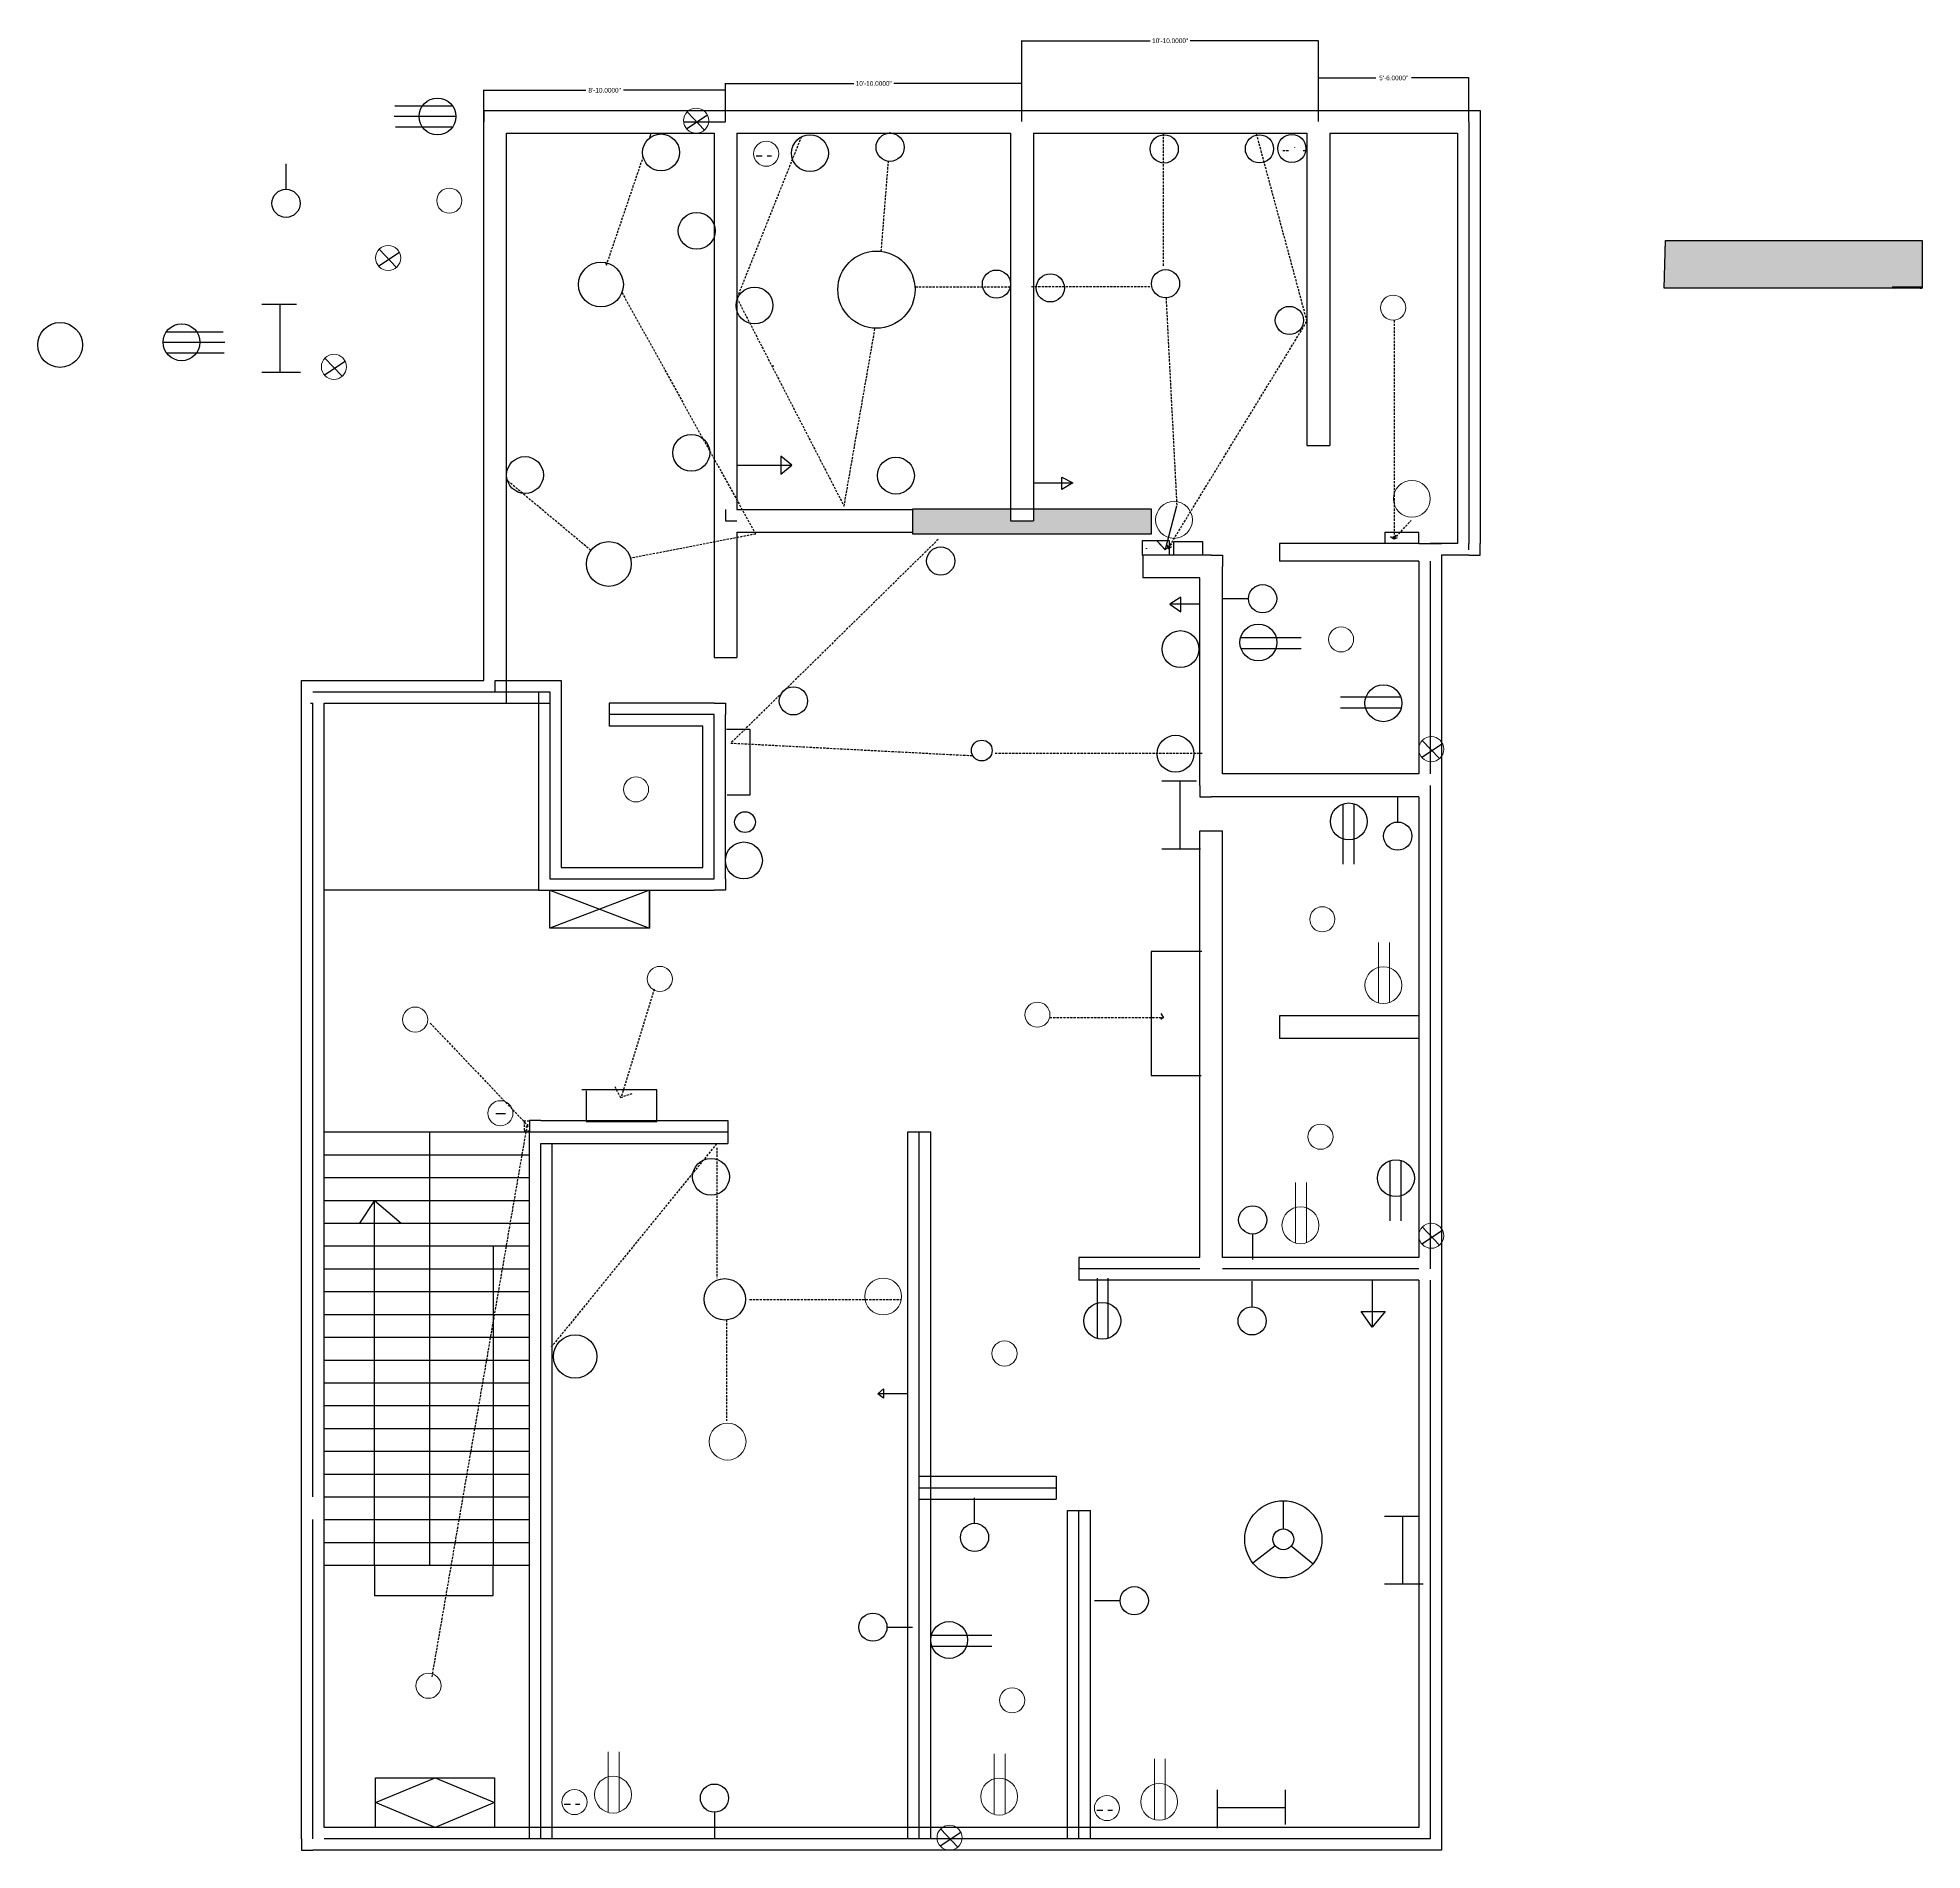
# Model space of a CAD drawing. Header units: inches. Extents: x -209 to 1129, y -389 to 406.
# Drawn here: x 302 to 1129, y -389 to 406 of the extents above; entities that cross this region are included whole.
import ezdxf

# ---------------------------------------------------------------- set-up
doc = ezdxf.new("R2010")
doc.units = ezdxf.units.IN
doc.header["$MEASUREMENT"] = 0
doc.linetypes.add('DASHEDX2', pattern=[1.5, 1, -0.5])
doc.dimstyles.get("Standard").update_dxf_attribs({"dimtxt": 2.047, "dimasz": 0.18, "dimexe": 0.18, "dimexo": 0.0625, "dimgap": 0.09, "dimtad": 0, "dimtih": 1, "dimtoh": 1, "dimdec": 4, "dimzin": 0, "dimdsep": 46, "dimlunit": 3, "dimtxsty": 'Standard', "dimcen": 0.09, "dimadec": 0, "dimazin": 0, "dimtfac": 1, "dimtdec": 4, "dimtofl": 0, "dimtmove": 0, "dimatfit": 3, "dimfxl": 1, "dimtolj": 1, "dimtzin": 0, "dimarcsym": 0})

# ---------------------------------------------------------------- blocks, each defined once
blk = doc.blocks.new('*D3')
at = {"color": 0, "lineweight": -2}
for p, q in [((603.75, 368.98), (603.75, 385.88)), ((603.93, 385.7), (659.96, 385.7)), ((733.57, 385.7), (677.54, 385.7)), ((733.75, 368.98), (733.75, 385.88))]:
    blk.add_line(p, q, dxfattribs=at)
at = {"color": 0, "lineweight": 25}
for points in [[(603.93, 385.73), (603.93, 385.67), (603.75, 385.7)], [(733.57, 385.73), (733.57, 385.67), (733.75, 385.7)]]:
    blk.add_solid(points, dxfattribs=at)
at = {"layer": 'Defpoints', "color": 0, "lineweight": 25}
for p in [(733.75, 385.7), (603.75, 368.92), (733.75, 368.92)]:
    blk.add_point(p, dxfattribs=at)
at = {"color": 0, "lineweight": 25, "insert": (668.75, 385.7), "char_height": 2.047, "attachment_point": 5}
blk.add_mtext('\\A1;10\'-10.0000"', dxfattribs=at)
blk = doc.blocks.new('*D4')
at = {"color": 0, "lineweight": -2}
for p, q in [((733.75, 369.04), (733.75, 404.62)), ((733.93, 404.44), (789.96, 404.44)), ((863.57, 404.44), (807.54, 404.44)), ((863.75, 368.98), (863.75, 404.62))]:
    blk.add_line(p, q, dxfattribs=at)
at = {"color": 0, "lineweight": 25}
for points in [[(733.93, 404.47), (733.93, 404.41), (733.75, 404.44)], [(863.57, 404.47), (863.57, 404.41), (863.75, 404.44)]]:
    blk.add_solid(points, dxfattribs=at)
at = {"layer": 'Defpoints', "color": 0, "lineweight": 25}
for p in [(863.75, 404.44), (733.75, 368.98), (863.75, 368.92)]:
    blk.add_point(p, dxfattribs=at)
at = {"color": 0, "lineweight": 25, "insert": (798.75, 404.44), "char_height": 2.047, "attachment_point": 5}
blk.add_mtext('\\A1;10\'-10.0000"', dxfattribs=at)
blk = doc.blocks.new('*D5')
at = {"color": 0, "lineweight": -2}
for p, q in [((863.75, 369.04), (863.75, 388.3)), ((863.93, 388.12), (888.98, 388.12)), ((929.57, 388.12), (904.51, 388.12)), ((929.75, 369.04), (929.75, 388.3))]:
    blk.add_line(p, q, dxfattribs=at)
at = {"color": 0, "lineweight": 25}
for points in [[(863.93, 388.15), (863.93, 388.09), (863.75, 388.12)], [(929.57, 388.15), (929.57, 388.09), (929.75, 388.12)]]:
    blk.add_solid(points, dxfattribs=at)
at = {"layer": 'Defpoints', "color": 0, "lineweight": 25}
for p in [(929.75, 388.12), (863.75, 368.98), (929.75, 368.98)]:
    blk.add_point(p, dxfattribs=at)
at = {"color": 0, "lineweight": 25, "insert": (896.75, 388.12), "char_height": 2.047, "attachment_point": 5}
blk.add_mtext('\\A1;5\'-6.0000"', dxfattribs=at)
blk = doc.blocks.new('*D6')
at = {"color": 0, "lineweight": -2}
for p, q in [((497.75, 368.98), (497.75, 382.91)), ((497.93, 382.73), (542.47, 382.73)), ((603.57, 382.73), (559.03, 382.73)), ((603.75, 369.04), (603.75, 382.91))]:
    blk.add_line(p, q, dxfattribs=at)
at = {"color": 0, "lineweight": 25}
for points in [[(497.93, 382.76), (497.93, 382.7), (497.75, 382.73)], [(603.57, 382.76), (603.57, 382.7), (603.75, 382.73)]]:
    blk.add_solid(points, dxfattribs=at)
at = {"layer": 'Defpoints', "color": 0, "lineweight": 25}
for p in [(497.75, 382.73), (497.75, 368.92), (603.75, 368.98)]:
    blk.add_point(p, dxfattribs=at)
at = {"color": 0, "lineweight": 25, "insert": (550.75, 382.73), "char_height": 2.047, "attachment_point": 5}
blk.add_mtext('\\A1;8\'-10.0000"', dxfattribs=at)

msp = doc.modelspace()

# ---------------------------------------------------------------- hatches: boundary and pattern name
at = {"lineweight": 25}
h = msp.add_hatch(color=256, dxfattribs=at)
h.set_gradient(color1=(147, 201, 54), one_color=1, tint=1)
h.paths.add_polyline_path([(1015.98493, 316.86589), (1015.32819, 295.93111), (1128.58072, 295.93111), (1128.58072, 316.86589)])
h = msp.add_hatch(color=256, dxfattribs=at)
h.set_gradient(color1=(147, 201, 54), color2=(127, 173, 46), one_color=1, tint=0.43)
h.paths.add_polyline_path([(1128.58072, 295.93111), (1128.58072, 316.86589), (1015.98493, 316.86589), (1015.32819, 295.93111)])
h = msp.add_hatch(color=256, dxfattribs=at)
h.set_gradient(color1=(147, 201, 54), color2=(127, 173, 46), one_color=1, tint=0.43)
h.paths.add_polyline_path([(738.7476, 199.19081), (738.7476, 193.91597), (728.7476, 193.91597), (728.7476, 199.19081), (685.87412, 199.19081), (685.87412, 188.02505), (790.45731, 188.02505), (790.45731, 199.19081)])

# ---------------------------------------------------------------- linework, layer by layer
for p, q in [((484.12123, 375.77425), (458.71436, 375.77425)), ((586.96799, 373.26195), (594.49427, 365.2576)), ((485.52257, 371.22599), (458.43552, 371.22599)), ((484.07826, 366.61526), (459.11075, 366.61526)), ((570.52808, 361.86426), (571.22529, 363.91597)), ((595.86695, 371.7618), (586.79075, 365.75591)), ((675.93949, 363.89294), (675.93949, 364.28831)), ((411.02733, 339.32339), (411.02733, 350.53746)), ((617.1382, 353.94248), (619.79202, 353.94248)), ((621.99883, 353.94248), (623.21583, 353.94248)), ((623.21583, 353.94248), (623.97645, 353.94248)), ((460.79794, 311.52851), (451.72174, 305.52262)), ((451.89899, 313.02867), (459.42526, 305.02431)), ((550.95567, 307.38313), (551.61184, 306.19808)), ((1128.21973, 296.42053), (1115.38806, 296.42053)), ((1115.38806, 296.42053), (1126.11618, 296.42053)), ((1116.50617, 296.00006), (1128.21973, 296.42053)), ((1127.58866, 296.00006), (1128.21973, 296.00006)), ((358.56255, 276.81603), (383.53007, 276.81603)), ((357.11824, 272.20529), (384.2053, 272.20529)), ((358.51959, 267.65703), (383.92646, 267.65703)), ((428.11216, 265.30257), (435.63844, 257.29821)), ((437.01112, 263.80241), (427.93492, 257.79652)), ((608.7476, 218.33174), (632.82193, 218.33174)), ((632.82193, 218.33174), (627.9857, 222.3108)), ((627.9857, 222.3108), (627.9857, 214.35268)), ((627.9857, 214.35268), (632.82193, 218.33174)), ((801.59502, 200.31634), (796.48921, 181.33353)), ((786.65292, 178.76434), (786.65292, 185.33166)), ((786.65292, 185.33166), (798.3576, 185.33166)), ((796.48921, 181.33353), (793.01727, 185.00762)), ((793.01727, 185.00762), (796.48921, 181.12941)), ((796.48921, 181.12941), (799.48463, 183.80663)), ((797.48326, 183.32453), (797.89957, 181.76424)), ((797.89957, 181.76424), (799.39136, 182.63106)), ((798.3576, 185.33166), (798.3576, 178.76434)), ((800.37683, 178.90115), (800.37683, 184.9212)), ((800.37683, 184.9212), (812.90291, 184.9212)), ((812.90291, 184.9212), (812.90291, 178.90115)), ((907.63473, 183.95383), (846.75963, 183.95383)), ((846.75963, 183.95383), (846.75963, 179.61386)), ((907.75206, 188.86982), (892.82961, 188.86982)), ((892.90367, 188.88376), (892.90367, 184.20284)), ((892.9892, 184.16434), (907.75206, 184.16434)), ((895.43371, 186.99612), (896.80199, 186.03082)), ((897.10575, 186.00388), (896.47204, 186.9935)), ((896.47204, 186.9935), (897.14536, 185.9643)), ((896.80199, 186.03082), (897.84833, 187.63965)), ((897.14536, 185.9643), (898.37318, 186.63724)), ((907.75206, 184.16434), (907.75206, 188.86982)), ((803.49562, 160.49953), (798.58353, 157.37658)), ((811.7476, 157.37658), (798.58353, 157.37658)), ((798.58353, 157.37658), (803.49562, 154.03056)), ((803.49562, 154.03056), (803.49562, 160.49953)), ((833.11389, 159.77742), (821.89982, 159.77742)), ((829.63508, 142.71756), (856.19269, 142.71756)), ((829.79076, 137.94326), (856.19269, 137.94326)), ((899.88174, 116.54952), (873.47981, 116.54952)), ((900.03741, 111.77521), (873.47981, 111.77521)), ((604.2267, 102.58674), (614.40202, 102.58674)), ((614.40202, 102.58674), (614.40202, 73.64262)), ((918.21741, 96.13101), (909.14122, 90.12512)), ((909.31846, 97.63116), (916.84473, 89.62681)), ((614.40202, 73.64262), (604.53978, 73.64262)), ((874.47876, 69.74427), (874.47876, 43.34234)), ((879.25307, 69.89995), (879.25307, 43.34234)), ((898.54609, 61.82914), (898.54609, 73.0432)), ((521.7476, 31.91597), (427.7476, 31.91597)), ((526.7476, 31.91597), (570.39806, 15.32126)), ((570.39806, 31.91597), (526.7476, 15.32126)), ((570.39806, 15.32126), (570.39806, 31.91597)), ((812.64844, 5.11362), (790.45941, 5.11362)), ((790.45941, 5.11362), (790.45941, -49.3195)), ((795.85379, -23.80935), (794.62781, -24.78401)), ((795.80523, -23.6777), (794.78603, -22.09318)), ((790.45941, -49.3195), (812.31224, -49.3195)), ((573.64366, -55.60304), (540.76394, -55.60304)), ((542.61632, -56.06591), (542.61632, -69.48912)), ((573.64366, -69.48912), (573.64366, -55.60304)), ((503.03074, -66.05092), (507.3485, -66.05092)), ((516.23611, -71.91887), (516.76462, -71.53735)), ((517.0876, -71.30257), (516.55909, -71.30257)), ((516.76462, -71.53735), (517.04356, -72.02159)), ((517.10228, -71.30257), (517.10228, -70.70095)), ((542.61632, -69.48912), (573.64366, -69.48912)), ((895.12007, -86.66867), (895.12007, -113.0706)), ((899.89438, -86.51299), (899.89438, -113.0706)), ((834.92406, -118.8506), (834.92406, -130.06467)), ((918.21741, -117.25197), (909.14122, -123.25786)), ((909.31846, -115.75182), (916.84473, -123.75617)), ((766.85854, -164.72009), (766.85854, -138.16249)), ((771.63284, -164.56442), (771.63284, -138.16249)), ((834.69528, -150.74117), (834.69528, -139.52711)), ((887.27697, -139.08403), (887.27697, -159.73248)), ((887.27697, -159.73248), (882.52483, -152.73588)), ((882.52483, -152.73588), (893.02955, -152.73588)), ((893.02955, -152.73588), (887.27697, -159.73248)), ((670.54685, -188.97625), (673.07855, -186.69985)), ((683.7476, -188.97625), (670.54685, -188.97625)), ((673.07855, -190.87325), (670.54685, -188.97625)), ((673.07855, -186.69985), (673.07855, -190.87325)), ((712.97126, -245.69716), (712.97126, -234.48309)), ((776.82303, -279.64329), (765.60896, -279.64329)), ((674.57068, -291.23204), (685.78474, -291.23204)), ((450.33312, -368.1701), (476.4014, -357.25618)), ((476.4014, -357.25618), (502.46968, -368.1701)), ((476.4014, -379.08403), (450.33312, -368.1701)), ((502.46968, -368.1701), (476.4014, -379.08403)), ((533.06475, -368.88254), (535.71858, -368.88254)), ((537.92538, -368.88254), (539.14238, -368.88254)), ((539.14238, -368.88254), (539.903, -368.88254)), ((766.55471, -371.52016), (769.20853, -371.52016)), ((771.41533, -371.52016), (772.63233, -371.52016)), ((772.63233, -371.52016), (773.39295, -371.52016)), ((598.91228, -372.37852), (598.91228, -383.59258)), ((698.07458, -379.73805), (705.60086, -387.7424)), ((706.97354, -381.2382), (697.89734, -387.24409))]:
    msp.add_line(p, q, dxfattribs=at)
for p, q in [((497.7476, 373.91597), (603.7476, 373.91597)), ((497.7476, 373.91597), (497.7476, 368.91597)), ((603.7476, 373.91597), (733.7476, 373.91597)), ((733.7476, 373.91597), (863.7476, 373.91597)), ((863.7476, 373.91597), (929.7476, 373.91597)), ((863.7476, 373.91597), (929.7476, 373.91597)), ((929.7476, 373.91597), (934.7476, 373.91597)), ((934.7476, 373.91597), (934.7476, 368.91597)), ((497.7476, 123.91597), (497.7476, 368.91597)), ((507.7476, 123.91597), (507.7476, 363.91597)), ((507.7476, 363.91597), (598.7476, 363.91597)), ((507.7476, 123.91597), (507.7476, 363.91597)), ((585.41974, 368.91597), (603.7476, 368.91597)), ((598.7476, 363.91597), (598.7476, 133.91597)), ((608.7476, 363.91597), (728.7476, 363.91597)), ((608.7476, 363.91597), (608.7476, 198.91597)), ((608.7476, 363.91597), (608.7476, 198.91597)), ((728.7476, 363.91597), (728.7476, 193.91597)), ((738.7476, 363.91597), (858.7476, 363.91597)), ((738.7476, 363.91597), (738.7476, 193.91597)), ((858.7476, 363.91597), (858.7476, 226.91597)), ((868.7476, 363.91597), (924.7476, 363.91597)), ((868.7476, 363.91597), (868.7476, 226.91597)), ((924.7476, 363.91597), (924.7476, 183.91597)), ((929.7476, 368.91597), (929.7476, 183.91597)), ((934.7476, 368.91597), (934.7476, 183.91597)), ((934.7476, 368.91597), (934.7476, 183.91597)), ((858.7476, 226.91597), (868.7476, 226.91597)), ((603.7476, 198.91597), (603.7476, 193.91597)), ((608.7476, 198.91597), (685.7476, 198.91597)), ((685.7476, 198.91597), (685.7476, 188.91597)), ((603.7476, 193.91597), (608.7476, 193.91597)), ((728.7476, 193.91597), (738.7476, 193.91597)), ((608.7476, 188.91597), (685.7476, 188.91597)), ((608.7476, 188.91597), (608.7476, 133.91597)), ((608.7476, 188.91597), (608.7476, 133.91597)), ((907.7476, 183.91597), (917.7476, 183.91597)), ((924.7476, 183.91597), (912.7476, 183.91597)), ((929.7476, 181.19626), (929.7476, 183.91597)), ((934.7476, 178.91597), (934.7476, 183.91597)), ((816.7476, 178.91597), (786.7476, 178.91597)), ((786.7476, 178.91597), (786.7476, 168.91597)), ((816.7476, 178.91597), (821.7476, 178.91597)), ((821.7476, 178.91597), (821.7476, 173.91597)), ((821.7476, 82.91597), (821.7476, 173.91597)), ((846.7476, 181.19626), (846.7476, 176.19626)), ((907.7476, 176.19626), (846.7476, 176.19626)), ((907.7476, 176.19626), (907.7476, 82.91597)), ((912.7476, 176.19626), (912.7476, 82.91597)), ((917.7476, 178.91597), (917.7476, 77.91597)), ((917.7476, 178.91597), (917.7476, 77.91597)), ((929.7476, 178.91597), (917.7476, 178.91597)), ((929.7476, 178.91597), (934.7476, 178.91597)), ((811.7476, 168.91597), (786.7476, 168.91597)), ((811.7476, 77.91597), (811.7476, 168.91597)), ((598.7476, 133.91597), (608.7476, 133.91597)), ((417.7476, 41.91597), (417.7476, 123.91597)), ((417.7476, 123.91597), (422.7476, 123.91597)), ((421.7476, 123.91597), (497.7476, 123.91597)), ((422.7476, 118.91597), (497.7476, 118.91597)), ((497.7476, 118.91597), (502.7476, 118.91597)), ((502.7476, 118.91597), (502.7476, 123.91597)), ((502.7476, 123.91597), (526.7476, 123.91597)), ((502.7476, 118.91597), (526.7476, 118.91597)), ((507.7476, 113.91597), (507.7476, 123.91597)), ((521.7476, 118.91597), (521.7476, 36.91597)), ((526.7476, 123.91597), (531.7476, 123.91597)), ((526.7476, 118.91597), (526.7476, 36.91597)), ((531.7476, 123.91597), (531.7476, 118.91597)), ((531.7476, 118.91597), (531.7476, 41.91597)), ((421.7476, 113.91597), (422.7476, 113.91597)), ((422.7476, 41.91597), (422.7476, 113.91597)), ((427.7476, 41.91597), (427.7476, 113.91597)), ((427.7476, 113.91597), (497.7476, 113.91597)), ((497.7476, 113.91597), (507.7476, 113.91597)), ((502.7476, 113.91597), (526.7476, 113.91597)), ((598.7476, 113.91597), (552.7476, 113.91597)), ((552.7476, 113.91597), (552.7476, 103.91597)), ((598.7476, 108.91597), (552.7476, 108.91597)), ((598.7476, 113.91597), (603.7476, 113.91597)), ((598.7476, 36.91597), (598.7476, 108.91597)), ((603.7476, 113.91597), (603.7476, 108.91597)), ((603.7476, 36.91597), (603.7476, 108.91597)), ((593.7476, 103.91597), (552.7476, 103.91597)), ((593.7476, 103.91597), (552.7476, 103.91597)), ((593.7476, 103.91597), (552.7476, 103.91597)), ((593.7476, 41.91597), (593.7476, 103.91597)), ((907.7476, 82.91597), (821.7476, 82.91597)), ((811.7476, 77.91597), (811.7476, 72.91597)), ((912.7476, 77.91597), (912.7476, -28.08403)), ((912.7476, 77.91597), (912.7476, -28.08403)), ((917.7476, 77.91597), (917.7476, -28.08403)), ((811.7476, 72.91597), (816.7476, 72.91597)), ((907.7476, 72.91597), (816.7476, 72.91597)), ((907.7476, 72.91597), (907.7476, -28.08403)), ((811.7476, -129.08403), (811.7476, 57.91597)), ((811.7476, 57.91597), (821.7476, 57.91597)), ((821.7476, -129.08403), (821.7476, 57.91597)), ((417.7476, -74.08403), (417.7476, 41.91597)), ((422.7476, -74.08403), (422.7476, 41.91597)), ((427.7476, -74.08403), (427.7476, 41.91597)), ((531.7476, 41.91597), (593.7476, 41.91597)), ((521.7476, 36.91597), (521.7476, 31.91597)), ((526.7476, 36.91597), (598.7476, 36.91597)), ((603.7476, 36.91597), (603.7476, 31.91597)), ((521.7476, 31.91597), (526.7476, 31.91597)), ((526.7476, 31.91597), (598.7476, 31.91597)), ((603.7476, 31.91597), (598.7476, 31.91597)), ((907.7476, -23.08403), (846.7476, -23.08403)), ((846.7476, -23.08403), (846.7476, -33.08403)), ((907.7476, -28.08403), (907.7476, -129.08403)), ((912.7476, -28.08403), (912.7476, -134.08403)), ((917.7476, -28.08403), (917.7476, -134.08403)), ((917.7476, -28.08403), (917.7476, -134.08403)), ((907.7476, -33.08403), (846.7476, -33.08403)), ((912.7476, -33.08403), (912.7476, -134.08403)), ((417.7476, -384.08403), (417.7476, -74.08403)), ((422.7476, -234.08403), (422.7476, -74.08403)), ((427.7476, -379.08403), (427.7476, -74.08403)), ((427.7476, -74.08403), (522.7476, -74.08403)), ((473.9438, -74.08403), (473.9438, -264.08403)), ((522.7476, -69.08403), (517.7476, -69.08403)), ((517.7476, -69.08403), (517.7476, -74.08403)), ((517.7476, -384.08403), (517.7476, -74.08403)), ((522.7476, -69.08403), (604.7476, -69.08403)), ((522.7476, -74.08403), (604.7476, -74.08403)), ((604.7476, -69.08403), (604.7476, -79.08403)), ((683.7476, -384.08403), (683.7476, -74.08403)), ((683.7476, -74.08403), (693.7476, -74.08403)), ((688.7476, -384.08403), (688.7476, -74.08403)), ((693.7476, -384.08403), (693.7476, -74.08403)), ((522.7476, -384.08403), (522.7476, -79.08403)), ((522.7476, -79.08403), (604.7476, -79.08403)), ((527.7476, -384.08403), (527.7476, -79.08403)), ((427.7476, -84.08403), (517.7476, -84.08403)), ((427.7476, -94.08403), (517.7476, -94.08403)), ((427.7476, -104.08403), (517.7476, -104.08403)), ((449.85288, -104.08403), (443.21905, -114.08403)), ((449.85288, -264.08403), (449.85288, -104.08403)), ((449.85288, -104.08403), (461.50187, -114.08403)), ((427.7476, -114.08403), (517.7476, -114.08403)), ((427.7476, -124.08403), (517.7476, -124.08403)), ((501.79893, -124.08403), (501.79893, -264.08403)), ((758.7476, -129.08403), (758.7476, -139.08403)), ((811.7476, -129.08403), (758.7476, -129.08403)), ((907.7476, -129.08403), (821.7476, -129.08403)), ((427.7476, -134.08403), (517.7476, -134.08403)), ((811.7476, -134.08403), (758.7476, -134.08403)), ((907.7476, -139.08403), (758.7476, -139.08403)), ((907.7476, -134.08403), (821.7476, -134.08403)), ((907.7476, -134.08403), (821.7476, -134.08403)), ((907.7476, -139.08403), (907.7476, -230.08403)), ((912.7476, -139.08403), (912.7476, -230.08403)), ((917.7476, -134.08403), (917.7476, -230.08403)), ((917.7476, -134.08403), (917.7476, -230.08403)), ((427.7476, -144.08403), (517.7476, -144.08403)), ((427.7476, -154.08403), (517.7476, -154.08403)), ((427.7476, -164.08403), (517.7476, -164.08403)), ((427.7476, -174.08403), (517.7476, -174.08403)), ((427.7476, -184.08403), (517.7476, -184.08403)), ((427.7476, -194.08403), (517.7476, -194.08403)), ((427.7476, -204.08403), (517.7476, -204.08403)), ((427.7476, -214.08403), (517.7476, -214.08403)), ((427.7476, -224.08403), (517.7476, -224.08403)), ((688.7476, -225.08403), (748.7476, -225.08403)), ((688.7476, -384.08403), (688.7476, -230.08403)), ((688.7476, -230.08403), (748.7476, -230.08403)), ((748.7476, -225.08403), (748.7476, -235.08403)), ((907.7476, -230.08403), (907.7476, -379.08403)), ((912.7476, -230.08403), (912.7476, -384.08403)), ((917.7476, -230.08403), (917.7476, -384.08403)), ((427.7476, -234.08403), (517.7476, -234.08403)), ((427.7476, -234.08403), (517.7476, -234.08403)), ((688.7476, -235.08403), (748.7476, -235.08403)), ((848.35929, -235.77957), (848.35929, -248.15011)), ((422.7476, -384.08403), (422.7476, -244.08403)), ((427.7476, -244.08403), (517.7476, -244.08403)), ((753.7476, -384.08403), (753.7476, -240.08403)), ((753.7476, -240.08403), (763.7476, -240.08403)), ((758.7476, -384.08403), (758.7476, -240.08403)), ((763.7476, -384.08403), (763.7476, -240.08403)), ((427.7476, -254.08403), (517.7476, -254.08403)), ((844.77448, -255.50533), (835.03065, -263.12689)), ((851.87257, -255.59445), (861.42196, -263.45826)), ((427.7476, -264.08403), (517.7476, -264.08403)), ((449.85288, -264.08403), (449.85288, -277.36549)), ((501.79893, -277.36549), (501.79893, -264.08403)), ((501.79893, -264.08403), (501.79893, -264.08403)), ((449.85288, -277.36549), (501.79893, -277.36549)), ((522.7476, -379.08403), (427.7476, -379.08403)), ((688.7476, -379.08403), (522.7476, -379.08403)), ((758.7476, -379.08403), (688.7476, -379.08403)), ((907.7476, -379.08403), (758.7476, -379.08403)), ((417.7476, -384.08403), (417.7476, -389.08403)), ((522.7476, -384.08403), (427.7476, -384.08403)), ((688.7476, -384.08403), (522.7476, -384.08403)), ((758.7476, -384.08403), (688.7476, -384.08403)), ((912.7476, -384.08403), (758.7476, -384.08403)), ((917.7476, -384.08403), (917.7476, -389.08403)), ((417.7476, -389.08403), (422.7476, -389.08403)), ((522.7476, -389.08403), (422.7476, -389.08403)), ((688.7476, -389.08403), (522.7476, -389.08403)), ((758.7476, -389.08403), (688.7476, -389.08403)), ((912.7476, -389.08403), (758.7476, -389.08403)), ((917.7476, -389.08403), (912.7476, -389.08403))]:
    msp.add_line(p, q)
at = {"linetype": 'DASHEDX2', "lineweight": 25}
for p, q in [((795.71406, 363.78082), (795.71406, 305.5482)), ((637.02051, 362.35626), (608.75211, 291.55521)), ((858.76316, 281.4415), (836.62301, 363.62964)), ((848.18905, 356.37322), (851.27367, 356.37322)), ((853.3431, 357.73905), (853.3431, 357.58295)), ((857.0134, 356.37322), (858.41905, 356.37322)), ((551.55921, 306.04319), (567.66133, 353.42807)), ((672.05396, 312.07704), (675.21544, 351.57305)), ((558.32697, 294.07061), (616.98339, 188.13765)), ((608.75211, 291.55521), (655.75258, 200.33078)), ((687.06866, 296.54599), (728.28496, 296.54599)), ((737.93386, 296.64954), (789.90169, 296.64954)), ((796.92464, 291.72719), (801.65613, 200.33815)), ((797.87774, 181.86741), (858.76316, 281.4415)), ((896.91631, 281.8688), (896.91631, 185.98554)), ((655.75258, 200.33078), (669.37591, 278.6204)), ((623.9967, 261.86501), (625.33627, 261.86501)), ((544.73549, 180.92379), (507.7476, 211.83574)), ((896.91631, 185.98554), (904.40694, 194.0478)), ((616.98339, 188.13765), (562.08323, 177.48661)), ((697.03508, 185.78965), (606.10067, 96.45468)), ((606.10067, 96.45468), (712.52269, 90.92653)), ((721.95219, 92.01435), (812.82935, 92.01435)), ((572.43998, -11.49342), (557.85533, -59.09822)), ((745.91692, -23.81616), (795.9556, -23.81616)), ((474.24132, -26.32084), (517.09833, -71.3168)), ((557.85533, -59.09822), (555.3486, -54.31496)), ((557.72289, -58.94509), (562.76921, -57.15172)), ((475.07538, -313.07999), (516.7598, -71.55385)), ((517.70809, -69.34656), (515.47944, -69.34656)), ((515.47944, -69.34656), (515.47944, -73.53963)), ((515.47944, -73.53963), (517.88289, -73.53963)), ((599.86284, -79.26529), (527.16023, -168.6421)), ((599.914, -80.99672), (599.914, -138.2387)), ((614.23515, -147.52859), (680.5057, -147.52859)), ((604.18131, -156.47636), (604.18131, -200.74962))]:
    msp.add_line(p, q, dxfattribs=at)
at = {"lineweight": 30}
for p, q in [((400.49316, 288.9547), (415.65917, 288.9547)), ((408.34989, 288.9547), (408.34989, 259.17216)), ((400.49316, 259.17216), (417.379, 259.17216)), ((738.7476, 210.62599), (756.05274, 210.62599)), ((751.25233, 207.71418), (751.25233, 213.12706)), ((751.25233, 213.12706), (756.05274, 210.62599)), ((756.05274, 210.62599), (751.25233, 207.71418)), ((795.1288, 79.90936), (810.29481, 79.90936)), ((802.98553, 79.90936), (802.98553, 50.12682)), ((795.1288, 50.12682), (812.01464, 50.12682)), ((892.80109, -242.5057), (907.9671, -242.5057)), ((900.65782, -242.5057), (900.65782, -272.28824)), ((892.80109, -272.28824), (909.68693, -272.28824)), ((694.03486, -294.72345), (720.59246, -294.72345)), ((694.19053, -299.49776), (720.59246, -299.49776)), ((819.36995, -362.54669), (819.36995, -379.43253)), ((849.15248, -362.54669), (849.15248, -377.7127)), ((849.15248, -370.40342), (819.36995, -370.40342))]:
    msp.add_line(p, q, dxfattribs=at)
at = {"lineweight": 20}
for p, q in [((890.10478, -17.52128), (890.10478, 9.03633)), ((894.87909, -17.3656), (894.87909, 9.03633)), ((853.72342, -122.79643), (853.72342, -96.23882)), ((858.49773, -122.64075), (858.49773, -96.23882)), ((552.29281, -372.46771), (552.29281, -345.91011)), ((557.06712, -372.31204), (557.06712, -345.91011)), ((721.59795, -373.33816), (721.59795, -346.78055)), ((726.37225, -373.18249), (726.37225, -346.78055)), ((791.81653, -375.5837), (791.81653, -349.02609)), ((796.59084, -375.42802), (796.59084, -349.02609))]:
    msp.add_line(p, q, dxfattribs=at)
at = {"lineweight": 25}
for points in [[(1015.98493, 316.86589), (1128.58072, 316.86589), (1128.58072, 295.93111), (1015.32819, 295.93111)], [(685.87412, 199.19081), (790.45731, 199.19081), (790.45731, 188.02505), (685.87412, 188.02505)], [(450.33312, -357.25618), (502.46968, -357.25618), (502.46968, -379.08403), (450.33312, -379.08403)]]:
    msp.add_lwpolyline(points, close=True, dxfattribs=at)
at = {"linetype": 'DASHEDX2', "lineweight": 25}
msp.add_lwpolyline([(788.38322, 181.91531), (788.38322, 181.91531), (788.38322, 181.63095), (788.38322, 181.63095)], close=True, dxfattribs=at)
at = {"lineweight": 30}
msp.add_lwpolyline([(526.7476, 31.91597), (570.39806, 31.91597), (570.39806, 15.32126), (526.7476, 15.32126)], close=True, dxfattribs=at)
at = {"lineweight": 25}
for centre, radius in [((477.44088, 371.22599), 8.08169), ((675.93949, 357.71172), 6.18123), ((575.47907, 355.47666), 8.08169), ((640.79337, 355.13322), 8.08169), ((796.13634, 356.99682), 6.18123), ((837.90775, 357.04392), 6.18123), ((852.10224, 357.19362), 6.18123), ((411.02733, 333.14216), 6.18123), ((591.12369, 321.06859), 8.08169), ((549.13025, 297.53667), 9.82819), ((722.56595, 297.72259), 6.18123), ((746.19891, 296.06262), 6.18123), ((796.72953, 297.90534), 6.18123), ((616.49478, 288.35222), 8.08169), ((851.02995, 281.79176), 6.18123), ((365.19994, 272.20529), 8.08169), ((588.75136, 223.75818), 8.08169), ((515.82929, 214.0001), 8.08169), ((678.48687, 213.73662), 8.08169), ((552.57558, 174.99704), 9.82819), ((698.11744, 176.2941), 6.18123), ((839.29511, 159.77742), 6.18123), ((803.27384, 137.67586), 8.08169), ((837.42951, 140.58203), 8.08169), ((633.53356, 114.95615), 6.18123), ((892.24298, 113.91075), 8.08169), ((801.09188, 91.79416), 8.08169), ((877.11753, 62.10551), 8.08169), ((898.54609, 55.64791), 6.18123), ((611.82929, 44.99767), 8.08169), ((597.40109, -93.7257), 8.08169), ((897.75884, -94.30743), 8.08169), ((834.92406, -112.66938), 6.18123), ((603.44566, -147.46715), 9.08788), ((768.99407, -156.92566), 8.08169), ((834.69528, -156.9224), 6.18123), ((537.82188, -172.52569), 9.4974), ((712.97126, -251.87838), 6.18123), ((783.00425, -279.64329), 6.18123), ((668.38945, -291.23204), 6.18123), ((701.82929, -296.85899), 8.08169), ((598.91228, -366.19729), 6.18123)]:
    msp.add_circle(centre, radius, dxfattribs=at)
at = {"lineweight": 20}
for centre, radius in [((590.89526, 369.4141), 5.49812), ((621.60187, 354.88128), 5.49812), ((455.82625, 309.18082), 5.49812), ((896.54012, 287.38652), 5.49812), ((432.03943, 261.45472), 5.49812), ((904.73, 203.58599), 8.08169), ((800.43181, 194.315), 8.08169), ((873.70464, 141.91922), 5.49812), ((913.24572, 93.78331), 5.49812), ((564.54045, 76.14203), 5.49812), ((865.47986, 19.18768), 5.49812), ((574.95656, -6.9588), 5.49812), ((892.24032, -9.72684), 8.08169), ((467.66589, -24.78915), 5.49812), ((740.52823, -22.64769), 5.49812), ((505.05483, -65.85442), 5.49812), ((864.67553, -76.16592), 5.49812), ((855.85896, -115.00199), 8.08169), ((913.24572, -119.59967), 5.49812), ((672.91613, -146.20131), 8.08169), ((726.10176, -171.21351), 5.49812), ((604.66298, -209.86881), 8.08169), ((473.49566, -316.93661), 5.49812), ((729.47243, -323.3119), 5.49812), ((537.52842, -367.94374), 5.49812), ((554.42835, -364.67328), 8.08169), ((723.73348, -365.54373), 8.08169), ((793.95207, -367.78926), 8.08169), ((771.01838, -370.58136), 5.49812), ((702.00185, -383.5859), 5.49812)]:
    msp.add_circle(centre, radius, dxfattribs=at)
at = {"lineweight": 18}
msp.add_circle((482.64787, 334.31431), 5.49812, dxfattribs=at)
for centre, radius in [((669.94987, 295.28662), 16.92174), ((716.13926, 93.19576), 4.5512), ((612.31987, 61.78382), 4.5512), ((848.35929, -252.70131), 16.92174), ((848.35929, -252.70131), 4.5512)]:
    msp.add_circle(centre, radius)
at = {"lineweight": 30}
msp.add_circle((311.96049, 271.04735), 9.82819, dxfattribs=at)

# ---------------------------------------------------------------- dimensions: what is measured, and where the dimension line sits
at = {"lineweight": 25}
for base, p1, p2, picture, middle in [((863.7476, 404.43717), (733.7476, 368.97847), (863.7476, 368.91597), '*D4', (798.7476, 404.43717)), ((929.7476, 388.11934), (863.7476, 368.97847), (929.7476, 368.97847), '*D5', (896.7476, 388.11934)), ((497.7476, 382.7311), (603.7476, 368.97847), (497.7476, 368.91597), '*D6', (550.7476, 382.7311)), ((733.7476, 385.699), (603.7476, 368.91597), (733.7476, 368.91597), '*D3', (668.7476, 385.699))]:
    dim = msp.add_linear_dim(base=base, p1=p1, p2=p2, dimstyle='Standard', dxfattribs=at)
    dim.commit()
    dim.dimension.update_dxf_attribs({"geometry": picture, "text_midpoint": middle})

doc.saveas('drawing.dxf')
